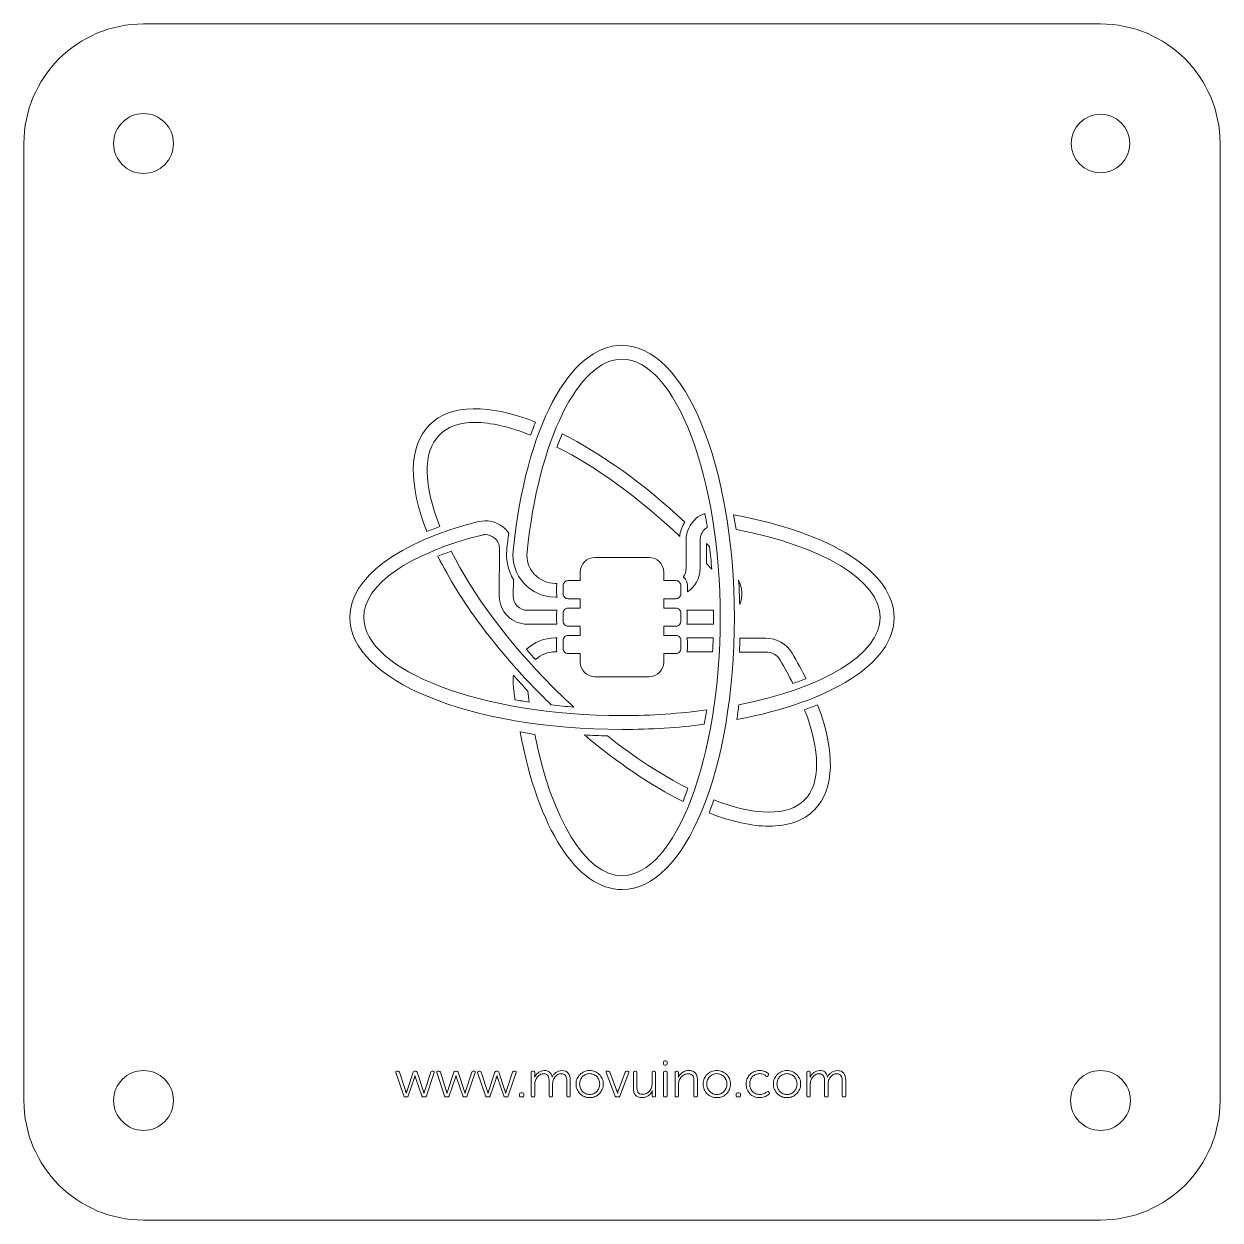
# Model space of a CAD drawing. Header units: inches. Extents: x -30 to 40, y -40 to 30.
import ezdxf

# ---------------------------------------------------------------- set-up
doc = ezdxf.new("R2010")
doc.units = ezdxf.units.IN
doc.header["$MEASUREMENT"] = 0
doc.layers.add('Bottom', color=7, linetype='Continuous')

# ---------------------------------------------------------------- blocks, each defined once
blk = doc.blocks.new('block 2')
at = {"layer": 'Bottom', "lineweight": 0}
blk.add_open_spline([(-23, 30), (-26.866, 30), (-30, 26.866), (-30, 23), (-30, 23), (-30, -33), (-30, -33), (-30, -36.866), (-26.866, -40), (-23, -40), (-23, -40), (32.999, -40), (32.999, -40), (36.866, -40), (40, -36.866), (40, -33), (40, -33), (40, 23), (40, 23), (40, 26.866), (36.866, 30), (32.999, 30), (32.999, 30), (-23, 30), (-23, 30)], degree=3, knots=[0, 0, 0, 0, 1, 1, 1, 2, 2, 2, 3, 3, 3, 4, 4, 4, 5, 5, 5, 6, 6, 6, 7, 7, 7, 8, 8, 8, 8], dxfattribs=at)
blk = doc.blocks.new('block 3')
at = {"layer": 'Bottom', "lineweight": 0}
blk.add_open_spline([(-21.25, -33), (-21.25, -32.034), (-22.033, -31.25), (-23, -31.25), (-23.967, -31.25), (-24.75, -32.034), (-24.75, -33), (-24.75, -33.966), (-23.967, -34.75), (-23, -34.75), (-22.033, -34.75), (-21.25, -33.966), (-21.25, -33)], degree=3, knots=[0, 0, 0, 0, 1, 1, 1, 2, 2, 2, 3, 3, 3, 4, 4, 4, 4], dxfattribs=at)
blk = doc.blocks.new('block 4')
at = {"layer": 'Bottom', "lineweight": 0}
blk.add_open_spline([(31.25, -33), (31.25, -32.034), (32.033, -31.25), (33, -31.25), (33.967, -31.25), (34.75, -32.034), (34.75, -33), (34.75, -33.966), (33.967, -34.75), (33, -34.75), (32.033, -34.75), (31.25, -33.966), (31.25, -33)], degree=3, knots=[0, 0, 0, 0, 1, 1, 1, 2, 2, 2, 3, 3, 3, 4, 4, 4, 4], dxfattribs=at)
blk = doc.blocks.new('block 5')
at = {"layer": 'Bottom', "lineweight": 0}
blk.add_open_spline([(-21.25, 23), (-21.25, 22.034), (-22.033, 21.25), (-23, 21.25), (-23.967, 21.25), (-24.75, 22.034), (-24.75, 23), (-24.75, 23.966), (-23.967, 24.75), (-23, 24.75), (-22.033, 24.75), (-21.25, 23.966), (-21.25, 23)], degree=3, knots=[0, 0, 0, 0, 1, 1, 1, 2, 2, 2, 3, 3, 3, 4, 4, 4, 4], dxfattribs=at)
blk = doc.blocks.new('block 6')
at = {"layer": 'Bottom', "lineweight": 0}
blk.add_open_spline([(31.286, 23), (31.286, 22.054), (32.053, 21.286), (33, 21.286), (33.947, 21.286), (34.714, 22.054), (34.714, 23), (34.714, 23.947), (33.947, 24.715), (33, 24.715), (32.053, 24.715), (31.286, 23.947), (31.286, 23)], degree=3, knots=[0, 0, 0, 0, 1, 1, 1, 2, 2, 2, 3, 3, 3, 4, 4, 4, 4], dxfattribs=at)
blk = doc.blocks.new('block 7')
at = {"layer": 'Bottom', "lineweight": 0}
for points, knots in [([(7.498, -30.939), (7.449, -30.939), (7.425, -30.915), (7.425, -30.867), (7.425, -30.867), (7.425, -30.759), (7.425, -30.759), (7.425, -30.709), (7.449, -30.684), (7.498, -30.684), (7.498, -30.684), (7.573, -30.684), (7.573, -30.684), (7.621, -30.684), (7.645, -30.709), (7.645, -30.759), (7.645, -30.759), (7.645, -30.867), (7.645, -30.867), (7.645, -30.915), (7.621, -30.939), (7.573, -30.939), (7.573, -30.939), (7.498, -30.939), (7.498, -30.939)], [0, 0, 0, 0, 1, 1, 1, 2, 2, 2, 3, 3, 3, 4, 4, 4, 5, 5, 5, 6, 6, 6, 7, 7, 7, 8, 8, 8, 8]), ([(-8.234, -31.369), (-8.25, -31.313), (-8.229, -31.285), (-8.171, -31.285), (-8.171, -31.285), (-8.108, -31.285), (-8.108, -31.285), (-8.063, -31.285), (-8.036, -31.306), (-8.023, -31.348), (-8.023, -31.348), (-7.678, -32.412), (-7.678, -32.412), (-7.672, -32.43), (-7.666, -32.449), (-7.661, -32.468), (-7.656, -32.487), (-7.652, -32.504), (-7.648, -32.52), (-7.642, -32.541), (-7.637, -32.559), (-7.632, -32.574), (-7.632, -32.574), (-7.627, -32.574), (-7.627, -32.574), (-7.622, -32.559), (-7.618, -32.541), (-7.611, -32.52), (-7.608, -32.504), (-7.602, -32.487), (-7.597, -32.468), (-7.59, -32.449), (-7.585, -32.43), (-7.578, -32.412), (-7.578, -32.412), (-7.227, -31.351), (-7.227, -31.351), (-7.215, -31.311), (-7.187, -31.291), (-7.143, -31.291), (-7.143, -31.291), (-7.071, -31.291), (-7.071, -31.291), (-7.026, -31.291), (-6.999, -31.311), (-6.986, -31.351), (-6.986, -31.351), (-6.635, -32.412), (-6.635, -32.412), (-6.629, -32.43), (-6.623, -32.449), (-6.617, -32.468), (-6.611, -32.487), (-6.606, -32.504), (-6.602, -32.52), (-6.595, -32.541), (-6.591, -32.559), (-6.587, -32.574), (-6.587, -32.574), (-6.581, -32.574), (-6.581, -32.574), (-6.579, -32.556), (-6.574, -32.539), (-6.569, -32.52), (-6.564, -32.504), (-6.56, -32.487), (-6.555, -32.469), (-6.55, -32.451), (-6.543, -32.432), (-6.536, -32.412), (-6.536, -32.412), (-6.19, -31.348), (-6.19, -31.348), (-6.178, -31.306), (-6.15, -31.285), (-6.106, -31.285), (-6.106, -31.285), (-6.043, -31.285), (-6.043, -31.285), (-5.986, -31.285), (-5.966, -31.313), (-5.983, -31.369), (-5.983, -31.369), (-6.445, -32.734), (-6.445, -32.734), (-6.457, -32.776), (-6.486, -32.797), (-6.53, -32.797), (-6.53, -32.797), (-6.623, -32.797), (-6.623, -32.797), (-6.667, -32.797), (-6.695, -32.776), (-6.707, -32.734), (-6.707, -32.734), (-7.058, -31.721), (-7.058, -31.721), (-7.065, -31.703), (-7.071, -31.685), (-7.076, -31.665), (-7.083, -31.646), (-7.087, -31.629), (-7.092, -31.613), (-7.097, -31.595), (-7.102, -31.577), (-7.104, -31.559), (-7.104, -31.559), (-7.109, -31.559), (-7.109, -31.559), (-7.114, -31.577), (-7.119, -31.595), (-7.125, -31.613), (-7.129, -31.629), (-7.134, -31.646), (-7.14, -31.665), (-7.146, -31.685), (-7.152, -31.703), (-7.158, -31.721), (-7.158, -31.721), (-7.506, -32.734), (-7.506, -32.734), (-7.518, -32.776), (-7.546, -32.797), (-7.59, -32.797), (-7.59, -32.797), (-7.684, -32.797), (-7.684, -32.797), (-7.728, -32.797), (-7.757, -32.776), (-7.771, -32.734), (-7.771, -32.734), (-8.234, -31.369), (-8.234, -31.369)], [0, 0, 0, 0, 1, 1, 1, 2, 2, 2, 3, 3, 3, 4, 4, 4, 5, 5, 5, 6, 6, 6, 7, 7, 7, 8, 8, 8, 9, 9, 9, 10, 10, 10, 11, 11, 11, 12, 12, 12, 13, 13, 13, 14, 14, 14, 15, 15, 15, 16, 16, 16, 17, 17, 17, 18, 18, 18, 19, 19, 19, 20, 20, 20, 21, 21, 21, 22, 22, 22, 23, 23, 23, 24, 24, 24, 25, 25, 25, 26, 26, 26, 27, 27, 27, 28, 28, 28, 29, 29, 29, 30, 30, 30, 31, 31, 31, 32, 32, 32, 33, 33, 33, 34, 34, 34, 35, 35, 35, 36, 36, 36, 37, 37, 37, 38, 38, 38, 39, 39, 39, 40, 40, 40, 41, 41, 41, 42, 42, 42, 43, 43, 43, 44, 44, 44, 44]), ([(-5.841, -31.369), (-5.857, -31.313), (-5.836, -31.285), (-5.778, -31.285), (-5.778, -31.285), (-5.715, -31.285), (-5.715, -31.285), (-5.671, -31.285), (-5.643, -31.306), (-5.631, -31.348), (-5.631, -31.348), (-5.285, -32.412), (-5.285, -32.412), (-5.279, -32.43), (-5.274, -32.449), (-5.268, -32.468), (-5.264, -32.487), (-5.259, -32.504), (-5.255, -32.52), (-5.249, -32.541), (-5.244, -32.559), (-5.24, -32.574), (-5.24, -32.574), (-5.234, -32.574), (-5.234, -32.574), (-5.23, -32.559), (-5.225, -32.541), (-5.219, -32.52), (-5.215, -32.504), (-5.21, -32.487), (-5.204, -32.468), (-5.198, -32.449), (-5.192, -32.43), (-5.186, -32.412), (-5.186, -32.412), (-4.834, -31.351), (-4.834, -31.351), (-4.822, -31.311), (-4.794, -31.291), (-4.75, -31.291), (-4.75, -31.291), (-4.678, -31.291), (-4.678, -31.291), (-4.634, -31.291), (-4.606, -31.311), (-4.594, -31.351), (-4.594, -31.351), (-4.242, -32.412), (-4.242, -32.412), (-4.236, -32.43), (-4.23, -32.449), (-4.224, -32.468), (-4.218, -32.487), (-4.213, -32.504), (-4.209, -32.52), (-4.203, -32.541), (-4.198, -32.559), (-4.194, -32.574), (-4.194, -32.574), (-4.188, -32.574), (-4.188, -32.574), (-4.186, -32.556), (-4.182, -32.539), (-4.176, -32.52), (-4.172, -32.504), (-4.167, -32.487), (-4.163, -32.469), (-4.157, -32.451), (-4.151, -32.432), (-4.143, -32.412), (-4.143, -32.412), (-3.797, -31.348), (-3.797, -31.348), (-3.785, -31.306), (-3.757, -31.285), (-3.713, -31.285), (-3.713, -31.285), (-3.65, -31.285), (-3.65, -31.285), (-3.594, -31.285), (-3.574, -31.313), (-3.59, -31.369), (-3.59, -31.369), (-4.053, -32.734), (-4.053, -32.734), (-4.065, -32.776), (-4.093, -32.797), (-4.137, -32.797), (-4.137, -32.797), (-4.23, -32.797), (-4.23, -32.797), (-4.274, -32.797), (-4.302, -32.776), (-4.314, -32.734), (-4.314, -32.734), (-4.666, -31.721), (-4.666, -31.721), (-4.672, -31.703), (-4.678, -31.685), (-4.684, -31.665), (-4.69, -31.646), (-4.695, -31.629), (-4.699, -31.613), (-4.705, -31.595), (-4.709, -31.577), (-4.711, -31.559), (-4.711, -31.559), (-4.717, -31.559), (-4.717, -31.559), (-4.721, -31.577), (-4.726, -31.595), (-4.732, -31.613), (-4.736, -31.629), (-4.741, -31.646), (-4.747, -31.665), (-4.753, -31.685), (-4.759, -31.703), (-4.765, -31.721), (-4.765, -31.721), (-5.114, -32.734), (-5.114, -32.734), (-5.126, -32.776), (-5.154, -32.797), (-5.198, -32.797), (-5.198, -32.797), (-5.291, -32.797), (-5.291, -32.797), (-5.335, -32.797), (-5.364, -32.776), (-5.378, -32.734), (-5.378, -32.734), (-5.841, -31.369), (-5.841, -31.369)], [0, 0, 0, 0, 1, 1, 1, 2, 2, 2, 3, 3, 3, 4, 4, 4, 5, 5, 5, 6, 6, 6, 7, 7, 7, 8, 8, 8, 9, 9, 9, 10, 10, 10, 11, 11, 11, 12, 12, 12, 13, 13, 13, 14, 14, 14, 15, 15, 15, 16, 16, 16, 17, 17, 17, 18, 18, 18, 19, 19, 19, 20, 20, 20, 21, 21, 21, 22, 22, 22, 23, 23, 23, 24, 24, 24, 25, 25, 25, 26, 26, 26, 27, 27, 27, 28, 28, 28, 29, 29, 29, 30, 30, 30, 31, 31, 31, 32, 32, 32, 33, 33, 33, 34, 34, 34, 35, 35, 35, 36, 36, 36, 37, 37, 37, 38, 38, 38, 39, 39, 39, 40, 40, 40, 41, 41, 41, 42, 42, 42, 43, 43, 43, 44, 44, 44, 44]), ([(-3.449, -31.369), (-3.465, -31.313), (-3.444, -31.285), (-3.386, -31.285), (-3.386, -31.285), (-3.323, -31.285), (-3.323, -31.285), (-3.279, -31.285), (-3.251, -31.306), (-3.239, -31.348), (-3.239, -31.348), (-2.893, -32.412), (-2.893, -32.412), (-2.887, -32.43), (-2.881, -32.449), (-2.876, -32.468), (-2.871, -32.487), (-2.867, -32.504), (-2.863, -32.52), (-2.857, -32.541), (-2.852, -32.559), (-2.848, -32.574), (-2.848, -32.574), (-2.842, -32.574), (-2.842, -32.574), (-2.838, -32.559), (-2.833, -32.541), (-2.827, -32.52), (-2.823, -32.504), (-2.818, -32.487), (-2.812, -32.468), (-2.806, -32.449), (-2.8, -32.43), (-2.793, -32.412), (-2.793, -32.412), (-2.442, -31.351), (-2.442, -31.351), (-2.43, -31.311), (-2.402, -31.291), (-2.358, -31.291), (-2.358, -31.291), (-2.286, -31.291), (-2.286, -31.291), (-2.242, -31.291), (-2.214, -31.311), (-2.202, -31.351), (-2.202, -31.351), (-1.85, -32.412), (-1.85, -32.412), (-1.844, -32.43), (-1.838, -32.449), (-1.832, -32.468), (-1.826, -32.487), (-1.821, -32.504), (-1.817, -32.52), (-1.811, -32.541), (-1.806, -32.559), (-1.802, -32.574), (-1.802, -32.574), (-1.796, -32.574), (-1.796, -32.574), (-1.794, -32.556), (-1.79, -32.539), (-1.784, -32.52), (-1.78, -32.504), (-1.775, -32.487), (-1.77, -32.469), (-1.765, -32.451), (-1.759, -32.432), (-1.751, -32.412), (-1.751, -32.412), (-1.405, -31.348), (-1.405, -31.348), (-1.393, -31.306), (-1.365, -31.285), (-1.321, -31.285), (-1.321, -31.285), (-1.258, -31.285), (-1.258, -31.285), (-1.201, -31.285), (-1.181, -31.313), (-1.198, -31.369), (-1.198, -31.369), (-1.66, -32.734), (-1.66, -32.734), (-1.672, -32.776), (-1.701, -32.797), (-1.745, -32.797), (-1.745, -32.797), (-1.838, -32.797), (-1.838, -32.797), (-1.882, -32.797), (-1.91, -32.776), (-1.922, -32.734), (-1.922, -32.734), (-2.274, -31.721), (-2.274, -31.721), (-2.28, -31.703), (-2.286, -31.685), (-2.292, -31.665), (-2.298, -31.646), (-2.303, -31.629), (-2.307, -31.613), (-2.313, -31.595), (-2.317, -31.577), (-2.319, -31.559), (-2.319, -31.559), (-2.325, -31.559), (-2.325, -31.559), (-2.329, -31.577), (-2.334, -31.595), (-2.34, -31.613), (-2.344, -31.629), (-2.349, -31.646), (-2.355, -31.665), (-2.361, -31.685), (-2.367, -31.703), (-2.373, -31.721), (-2.373, -31.721), (-2.721, -32.734), (-2.721, -32.734), (-2.734, -32.776), (-2.761, -32.797), (-2.806, -32.797), (-2.806, -32.797), (-2.899, -32.797), (-2.899, -32.797), (-2.943, -32.797), (-2.972, -32.776), (-2.986, -32.734), (-2.986, -32.734), (-3.449, -31.369), (-3.449, -31.369)], [0, 0, 0, 0, 1, 1, 1, 2, 2, 2, 3, 3, 3, 4, 4, 4, 5, 5, 5, 6, 6, 6, 7, 7, 7, 8, 8, 8, 9, 9, 9, 10, 10, 10, 11, 11, 11, 12, 12, 12, 13, 13, 13, 14, 14, 14, 15, 15, 15, 16, 16, 16, 17, 17, 17, 18, 18, 18, 19, 19, 19, 20, 20, 20, 21, 21, 21, 22, 22, 22, 23, 23, 23, 24, 24, 24, 25, 25, 25, 26, 26, 26, 27, 27, 27, 28, 28, 28, 29, 29, 29, 30, 30, 30, 31, 31, 31, 32, 32, 32, 33, 33, 33, 34, 34, 34, 35, 35, 35, 36, 36, 36, 37, 37, 37, 38, 38, 38, 39, 39, 39, 40, 40, 40, 41, 41, 41, 42, 42, 42, 43, 43, 43, 44, 44, 44, 44]), ([(-0.308, -31.36), (-0.308, -31.31), (-0.283, -31.285), (-0.233, -31.285), (-0.233, -31.285), (-0.179, -31.285), (-0.179, -31.285), (-0.13, -31.285), (-0.107, -31.31), (-0.107, -31.36), (-0.107, -31.36), (-0.107, -31.535), (-0.107, -31.535), (-0.107, -31.551), (-0.107, -31.565), (-0.108, -31.578), (-0.109, -31.591), (-0.11, -31.603), (-0.112, -31.613), (-0.115, -31.625), (-0.117, -31.635), (-0.119, -31.643), (-0.119, -31.643), (-0.112, -31.643), (-0.112, -31.643), (-0.095, -31.593), (-0.066, -31.544), (-0.028, -31.495), (0.01, -31.448), (0.054, -31.405), (0.104, -31.369), (0.154, -31.333), (0.208, -31.304), (0.266, -31.282), (0.324, -31.26), (0.383, -31.249), (0.444, -31.249), (0.584, -31.249), (0.691, -31.28), (0.765, -31.344), (0.839, -31.407), (0.887, -31.502), (0.909, -31.628), (0.909, -31.628), (0.916, -31.628), (0.916, -31.628), (0.936, -31.58), (0.964, -31.533), (1.001, -31.488), (1.038, -31.443), (1.081, -31.402), (1.13, -31.366), (1.179, -31.33), (1.232, -31.302), (1.29, -31.28), (1.347, -31.259), (1.407, -31.249), (1.472, -31.249), (1.654, -31.249), (1.783, -31.3), (1.859, -31.402), (1.935, -31.504), (1.974, -31.649), (1.974, -31.835), (1.974, -31.835), (1.974, -32.722), (1.974, -32.722), (1.974, -32.772), (1.948, -32.797), (1.898, -32.797), (1.898, -32.797), (1.844, -32.797), (1.844, -32.797), (1.794, -32.797), (1.769, -32.772), (1.769, -32.722), (1.769, -32.722), (1.769, -31.886), (1.769, -31.886), (1.769, -31.824), (1.765, -31.766), (1.757, -31.712), (1.749, -31.658), (1.733, -31.61), (1.709, -31.569), (1.685, -31.528), (1.652, -31.495), (1.61, -31.472), (1.568, -31.448), (1.513, -31.435), (1.444, -31.435), (1.368, -31.435), (1.299, -31.453), (1.237, -31.49), (1.175, -31.526), (1.121, -31.574), (1.076, -31.634), (1.031, -31.694), (0.996, -31.761), (0.972, -31.837), (0.949, -31.912), (0.937, -31.988), (0.937, -32.067), (0.937, -32.067), (0.937, -32.722), (0.937, -32.722), (0.937, -32.772), (0.912, -32.797), (0.864, -32.797), (0.864, -32.797), (0.807, -32.797), (0.807, -32.797), (0.757, -32.797), (0.732, -32.772), (0.732, -32.722), (0.732, -32.722), (0.732, -31.886), (0.732, -31.886), (0.732, -31.83), (0.729, -31.775), (0.723, -31.721), (0.717, -31.667), (0.703, -31.619), (0.681, -31.577), (0.659, -31.535), (0.627, -31.501), (0.585, -31.474), (0.543, -31.449), (0.486, -31.435), (0.414, -31.435), (0.337, -31.435), (0.267, -31.454), (0.203, -31.491), (0.139, -31.528), (0.084, -31.577), (0.039, -31.637), (-0.006, -31.697), (-0.041, -31.764), (-0.066, -31.84), (-0.091, -31.915), (-0.104, -31.99), (-0.104, -32.067), (-0.104, -32.067), (-0.104, -32.722), (-0.104, -32.722), (-0.104, -32.772), (-0.128, -32.797), (-0.176, -32.797), (-0.176, -32.797), (-0.233, -32.797), (-0.233, -32.797), (-0.283, -32.797), (-0.308, -32.772), (-0.308, -32.722), (-0.308, -32.722), (-0.308, -31.36), (-0.308, -31.36)], [0, 0, 0, 0, 1, 1, 1, 2, 2, 2, 3, 3, 3, 4, 4, 4, 5, 5, 5, 6, 6, 6, 7, 7, 7, 8, 8, 8, 9, 9, 9, 10, 10, 10, 11, 11, 11, 12, 12, 12, 13, 13, 13, 14, 14, 14, 15, 15, 15, 16, 16, 16, 17, 17, 17, 18, 18, 18, 19, 19, 19, 20, 20, 20, 21, 21, 21, 22, 22, 22, 23, 23, 23, 24, 24, 24, 25, 25, 25, 26, 26, 26, 27, 27, 27, 28, 28, 28, 29, 29, 29, 30, 30, 30, 31, 31, 31, 32, 32, 32, 33, 33, 33, 34, 34, 34, 35, 35, 35, 36, 36, 36, 37, 37, 37, 38, 38, 38, 39, 39, 39, 40, 40, 40, 41, 41, 41, 42, 42, 42, 43, 43, 43, 44, 44, 44, 45, 45, 45, 46, 46, 46, 47, 47, 47, 48, 48, 48, 49, 49, 49, 50, 50, 50, 51, 51, 51, 52, 52, 52, 52]), ([(2.31, -32.034), (2.31, -31.921), (2.331, -31.818), (2.373, -31.722), (2.415, -31.627), (2.472, -31.545), (2.544, -31.474), (2.616, -31.404), (2.701, -31.349), (2.797, -31.309), (2.893, -31.269), (2.996, -31.249), (3.106, -31.249), (3.217, -31.249), (3.32, -31.269), (3.417, -31.309), (3.515, -31.349), (3.599, -31.404), (3.672, -31.474), (3.744, -31.545), (3.801, -31.627), (3.843, -31.722), (3.885, -31.818), (3.906, -31.921), (3.906, -32.034), (3.906, -32.148), (3.885, -32.253), (3.843, -32.35), (3.801, -32.448), (3.744, -32.532), (3.672, -32.605), (3.599, -32.677), (3.515, -32.733), (3.419, -32.773), (3.323, -32.813), (3.22, -32.833), (3.109, -32.833), (2.999, -32.833), (2.895, -32.813), (2.798, -32.773), (2.701, -32.733), (2.616, -32.677), (2.544, -32.605), (2.472, -32.532), (2.415, -32.448), (2.373, -32.35), (2.331, -32.253), (2.31, -32.148), (2.31, -32.034)], [0, 0, 0, 0, 1, 1, 1, 2, 2, 2, 3, 3, 3, 4, 4, 4, 5, 5, 5, 6, 6, 6, 7, 7, 7, 8, 8, 8, 9, 9, 9, 10, 10, 10, 11, 11, 11, 12, 12, 12, 13, 13, 13, 14, 14, 14, 15, 15, 15, 16, 16, 16, 16]), ([(2.52, -32.034), (2.52, -32.122), (2.536, -32.203), (2.567, -32.278), (2.598, -32.354), (2.64, -32.419), (2.693, -32.474), (2.746, -32.529), (2.808, -32.572), (2.88, -32.603), (2.951, -32.634), (3.027, -32.65), (3.109, -32.65), (3.19, -32.65), (3.265, -32.634), (3.336, -32.603), (3.407, -32.572), (3.47, -32.529), (3.523, -32.474), (3.576, -32.419), (3.618, -32.354), (3.649, -32.278), (3.68, -32.203), (3.695, -32.122), (3.695, -32.034), (3.695, -31.947), (3.68, -31.868), (3.649, -31.794), (3.618, -31.721), (3.576, -31.658), (3.523, -31.604), (3.47, -31.549), (3.407, -31.507), (3.336, -31.477), (3.265, -31.448), (3.19, -31.432), (3.109, -31.432), (3.027, -31.432), (2.951, -31.448), (2.88, -31.477), (2.808, -31.507), (2.746, -31.549), (2.693, -31.604), (2.64, -31.658), (2.598, -31.721), (2.567, -31.794), (2.536, -31.868), (2.52, -31.947), (2.52, -32.034)], [0, 0, 0, 0, 1, 1, 1, 2, 2, 2, 3, 3, 3, 4, 4, 4, 5, 5, 5, 6, 6, 6, 7, 7, 7, 8, 8, 8, 9, 9, 9, 10, 10, 10, 11, 11, 11, 12, 12, 12, 13, 13, 13, 14, 14, 14, 15, 15, 15, 16, 16, 16, 16]), ([(4.08, -31.372), (4.07, -31.344), (4.07, -31.323), (4.08, -31.308), (4.091, -31.292), (4.109, -31.285), (4.137, -31.285), (4.137, -31.285), (4.204, -31.285), (4.204, -31.285), (4.246, -31.285), (4.273, -31.305), (4.285, -31.345), (4.285, -31.345), (4.684, -32.394), (4.684, -32.394), (4.691, -32.414), (4.697, -32.435), (4.704, -32.456), (4.711, -32.477), (4.717, -32.497), (4.721, -32.514), (4.726, -32.537), (4.732, -32.558), (4.735, -32.578), (4.735, -32.578), (4.742, -32.578), (4.742, -32.578), (4.745, -32.558), (4.751, -32.537), (4.756, -32.514), (4.761, -32.497), (4.766, -32.477), (4.773, -32.456), (4.78, -32.435), (4.788, -32.414), (4.796, -32.394), (4.796, -32.394), (5.193, -31.345), (5.193, -31.345), (5.204, -31.305), (5.232, -31.285), (5.274, -31.285), (5.274, -31.285), (5.336, -31.285), (5.336, -31.285), (5.397, -31.285), (5.417, -31.314), (5.397, -31.372), (5.397, -31.372), (4.871, -32.74), (4.871, -32.74), (4.859, -32.778), (4.832, -32.797), (4.79, -32.797), (4.79, -32.797), (4.691, -32.797), (4.691, -32.797), (4.648, -32.797), (4.62, -32.778), (4.606, -32.74), (4.606, -32.74), (4.08, -31.372), (4.08, -31.372)], [0, 0, 0, 0, 1, 1, 1, 2, 2, 2, 3, 3, 3, 4, 4, 4, 5, 5, 5, 6, 6, 6, 7, 7, 7, 8, 8, 8, 9, 9, 9, 10, 10, 10, 11, 11, 11, 12, 12, 12, 13, 13, 13, 14, 14, 14, 15, 15, 15, 16, 16, 16, 17, 17, 17, 18, 18, 18, 19, 19, 19, 20, 20, 20, 21, 21, 21, 21]), ([(5.67, -31.36), (5.67, -31.31), (5.694, -31.285), (5.742, -31.285), (5.742, -31.285), (5.799, -31.285), (5.799, -31.285), (5.849, -31.285), (5.875, -31.31), (5.875, -31.36), (5.875, -31.36), (5.875, -32.193), (5.875, -32.193), (5.875, -32.253), (5.878, -32.31), (5.885, -32.364), (5.892, -32.418), (5.907, -32.466), (5.929, -32.507), (5.951, -32.548), (5.984, -32.581), (6.028, -32.605), (6.072, -32.628), (6.13, -32.641), (6.202, -32.641), (6.288, -32.641), (6.366, -32.623), (6.435, -32.588), (6.504, -32.553), (6.563, -32.507), (6.611, -32.448), (6.659, -32.39), (6.696, -32.323), (6.722, -32.247), (6.748, -32.171), (6.761, -32.092), (6.761, -32.009), (6.761, -32.009), (6.761, -31.36), (6.761, -31.36), (6.761, -31.31), (6.786, -31.285), (6.836, -31.285), (6.836, -31.285), (6.893, -31.285), (6.893, -31.285), (6.942, -31.285), (6.966, -31.31), (6.966, -31.36), (6.966, -31.36), (6.966, -32.722), (6.966, -32.722), (6.966, -32.772), (6.942, -32.797), (6.893, -32.797), (6.893, -32.797), (6.839, -32.797), (6.839, -32.797), (6.791, -32.797), (6.767, -32.772), (6.767, -32.722), (6.767, -32.722), (6.767, -32.548), (6.767, -32.548), (6.767, -32.531), (6.767, -32.518), (6.767, -32.506), (6.767, -32.493), (6.768, -32.482), (6.77, -32.472), (6.772, -32.462), (6.774, -32.451), (6.776, -32.439), (6.776, -32.439), (6.77, -32.439), (6.77, -32.439), (6.756, -32.475), (6.733, -32.517), (6.7, -32.562), (6.667, -32.609), (6.625, -32.652), (6.576, -32.692), (6.527, -32.732), (6.469, -32.765), (6.402, -32.792), (6.335, -32.819), (6.259, -32.833), (6.175, -32.833), (5.995, -32.833), (5.866, -32.785), (5.787, -32.689), (5.709, -32.593), (5.67, -32.445), (5.67, -32.247), (5.67, -32.247), (5.67, -31.36), (5.67, -31.36)], [0, 0, 0, 0, 1, 1, 1, 2, 2, 2, 3, 3, 3, 4, 4, 4, 5, 5, 5, 6, 6, 6, 7, 7, 7, 8, 8, 8, 9, 9, 9, 10, 10, 10, 11, 11, 11, 12, 12, 12, 13, 13, 13, 14, 14, 14, 15, 15, 15, 16, 16, 16, 17, 17, 17, 18, 18, 18, 19, 19, 19, 20, 20, 20, 21, 21, 21, 22, 22, 22, 23, 23, 23, 24, 24, 24, 25, 25, 25, 26, 26, 26, 27, 27, 27, 28, 28, 28, 29, 29, 29, 30, 30, 30, 31, 31, 31, 32, 32, 32, 32]), ([(7.431, -31.36), (7.431, -31.31), (7.456, -31.285), (7.507, -31.285), (7.507, -31.285), (7.564, -31.285), (7.564, -31.285), (7.612, -31.285), (7.636, -31.31), (7.636, -31.36), (7.636, -31.36), (7.636, -32.722), (7.636, -32.722), (7.636, -32.772), (7.612, -32.797), (7.564, -32.797), (7.564, -32.797), (7.507, -32.797), (7.507, -32.797), (7.456, -32.797), (7.431, -32.772), (7.431, -32.722), (7.431, -32.722), (7.431, -31.36), (7.431, -31.36)], [0, 0, 0, 0, 1, 1, 1, 2, 2, 2, 3, 3, 3, 4, 4, 4, 5, 5, 5, 6, 6, 6, 7, 7, 7, 8, 8, 8, 8]), ([(8.102, -31.36), (8.102, -31.31), (8.127, -31.285), (8.177, -31.285), (8.177, -31.285), (8.231, -31.285), (8.231, -31.285), (8.279, -31.285), (8.303, -31.31), (8.303, -31.36), (8.303, -31.36), (8.303, -31.535), (8.303, -31.535), (8.303, -31.551), (8.303, -31.565), (8.302, -31.578), (8.301, -31.591), (8.299, -31.603), (8.297, -31.613), (8.295, -31.625), (8.293, -31.635), (8.291, -31.643), (8.291, -31.643), (8.297, -31.643), (8.297, -31.643), (8.311, -31.609), (8.334, -31.569), (8.366, -31.524), (8.398, -31.479), (8.44, -31.436), (8.491, -31.395), (8.542, -31.354), (8.602, -31.319), (8.671, -31.291), (8.741, -31.263), (8.819, -31.249), (8.907, -31.249), (9.001, -31.249), (9.081, -31.262), (9.145, -31.288), (9.209, -31.314), (9.261, -31.352), (9.301, -31.402), (9.341, -31.452), (9.37, -31.514), (9.388, -31.587), (9.406, -31.66), (9.415, -31.743), (9.415, -31.835), (9.415, -31.835), (9.415, -32.722), (9.415, -32.722), (9.415, -32.772), (9.39, -32.797), (9.34, -32.797), (9.34, -32.797), (9.283, -32.797), (9.283, -32.797), (9.235, -32.797), (9.211, -32.772), (9.211, -32.722), (9.211, -32.722), (9.211, -31.889), (9.211, -31.889), (9.211, -31.829), (9.207, -31.772), (9.2, -31.718), (9.193, -31.664), (9.178, -31.616), (9.155, -31.575), (9.132, -31.534), (9.098, -31.502), (9.054, -31.477), (9.01, -31.453), (8.952, -31.441), (8.88, -31.441), (8.8, -31.441), (8.725, -31.457), (8.655, -31.488), (8.584, -31.519), (8.524, -31.562), (8.473, -31.617), (8.422, -31.672), (8.381, -31.738), (8.351, -31.813), (8.321, -31.888), (8.306, -31.969), (8.306, -32.058), (8.306, -32.058), (8.306, -32.722), (8.306, -32.722), (8.306, -32.772), (8.282, -32.797), (8.234, -32.797), (8.234, -32.797), (8.177, -32.797), (8.177, -32.797), (8.127, -32.797), (8.102, -32.772), (8.102, -32.722), (8.102, -32.722), (8.102, -31.36), (8.102, -31.36)], [0, 0, 0, 0, 1, 1, 1, 2, 2, 2, 3, 3, 3, 4, 4, 4, 5, 5, 5, 6, 6, 6, 7, 7, 7, 8, 8, 8, 9, 9, 9, 10, 10, 10, 11, 11, 11, 12, 12, 12, 13, 13, 13, 14, 14, 14, 15, 15, 15, 16, 16, 16, 17, 17, 17, 18, 18, 18, 19, 19, 19, 20, 20, 20, 21, 21, 21, 22, 22, 22, 23, 23, 23, 24, 24, 24, 25, 25, 25, 26, 26, 26, 27, 27, 27, 28, 28, 28, 29, 29, 29, 30, 30, 30, 31, 31, 31, 32, 32, 32, 33, 33, 33, 34, 34, 34, 34]), ([(9.752, -32.034), (9.752, -31.921), (9.773, -31.818), (9.815, -31.722), (9.857, -31.627), (9.914, -31.545), (9.986, -31.474), (10.058, -31.404), (10.143, -31.349), (10.239, -31.309), (10.335, -31.269), (10.438, -31.249), (10.548, -31.249), (10.658, -31.249), (10.762, -31.269), (10.859, -31.309), (10.956, -31.349), (11.041, -31.404), (11.114, -31.474), (11.186, -31.545), (11.243, -31.627), (11.285, -31.722), (11.327, -31.818), (11.348, -31.921), (11.348, -32.034), (11.348, -32.148), (11.327, -32.253), (11.285, -32.35), (11.243, -32.448), (11.186, -32.532), (11.114, -32.605), (11.041, -32.677), (10.957, -32.733), (10.861, -32.773), (10.765, -32.813), (10.662, -32.833), (10.551, -32.833), (10.441, -32.833), (10.337, -32.813), (10.24, -32.773), (10.143, -32.733), (10.058, -32.677), (9.986, -32.605), (9.914, -32.532), (9.857, -32.448), (9.815, -32.35), (9.773, -32.253), (9.752, -32.148), (9.752, -32.034)], [0, 0, 0, 0, 1, 1, 1, 2, 2, 2, 3, 3, 3, 4, 4, 4, 5, 5, 5, 6, 6, 6, 7, 7, 7, 8, 8, 8, 9, 9, 9, 10, 10, 10, 11, 11, 11, 12, 12, 12, 13, 13, 13, 14, 14, 14, 15, 15, 15, 16, 16, 16, 16]), ([(9.962, -32.034), (9.962, -32.122), (9.978, -32.203), (10.009, -32.278), (10.04, -32.354), (10.082, -32.419), (10.135, -32.474), (10.188, -32.529), (10.25, -32.572), (10.322, -32.603), (10.392, -32.634), (10.469, -32.65), (10.551, -32.65), (10.632, -32.65), (10.707, -32.634), (10.778, -32.603), (10.849, -32.572), (10.912, -32.529), (10.965, -32.474), (11.018, -32.419), (11.06, -32.354), (11.091, -32.278), (11.122, -32.203), (11.137, -32.122), (11.137, -32.034), (11.137, -31.947), (11.122, -31.868), (11.091, -31.794), (11.06, -31.721), (11.018, -31.658), (10.965, -31.604), (10.912, -31.549), (10.849, -31.507), (10.778, -31.477), (10.707, -31.448), (10.632, -31.432), (10.551, -31.432), (10.469, -31.432), (10.392, -31.448), (10.322, -31.477), (10.25, -31.507), (10.188, -31.549), (10.135, -31.604), (10.082, -31.658), (10.04, -31.721), (10.009, -31.794), (9.978, -31.868), (9.962, -31.947), (9.962, -32.034)], [0, 0, 0, 0, 1, 1, 1, 2, 2, 2, 3, 3, 3, 4, 4, 4, 5, 5, 5, 6, 6, 6, 7, 7, 7, 8, 8, 8, 9, 9, 9, 10, 10, 10, 11, 11, 11, 12, 12, 12, 13, 13, 13, 14, 14, 14, 15, 15, 15, 16, 16, 16, 16]), ([(12.261, -32.042), (12.261, -31.926), (12.282, -31.82), (12.323, -31.722), (12.364, -31.625), (12.42, -31.542), (12.492, -31.472), (12.563, -31.401), (12.646, -31.347), (12.742, -31.308), (12.838, -31.269), (12.943, -31.249), (13.055, -31.249), (13.119, -31.249), (13.178, -31.255), (13.231, -31.267), (13.284, -31.279), (13.331, -31.294), (13.374, -31.312), (13.416, -31.33), (13.452, -31.349), (13.483, -31.369), (13.514, -31.389), (13.539, -31.407), (13.557, -31.42), (13.593, -31.449), (13.596, -31.483), (13.566, -31.523), (13.566, -31.523), (13.545, -31.556), (13.545, -31.556), (13.521, -31.594), (13.487, -31.599), (13.443, -31.571), (13.409, -31.545), (13.359, -31.515), (13.295, -31.482), (13.231, -31.449), (13.153, -31.432), (13.061, -31.432), (12.979, -31.432), (12.902, -31.448), (12.83, -31.477), (12.758, -31.507), (12.695, -31.549), (12.642, -31.602), (12.589, -31.655), (12.547, -31.719), (12.517, -31.794), (12.487, -31.87), (12.472, -31.952), (12.472, -32.042), (12.472, -32.133), (12.487, -32.215), (12.517, -32.289), (12.547, -32.363), (12.589, -32.427), (12.642, -32.48), (12.695, -32.533), (12.758, -32.574), (12.83, -32.605), (12.902, -32.635), (12.98, -32.65), (13.064, -32.65), (13.116, -32.65), (13.164, -32.644), (13.208, -32.633), (13.252, -32.622), (13.293, -32.609), (13.328, -32.593), (13.365, -32.576), (13.396, -32.56), (13.423, -32.541), (13.45, -32.523), (13.473, -32.507), (13.491, -32.49), (13.529, -32.46), (13.562, -32.466), (13.59, -32.508), (13.59, -32.508), (13.611, -32.539), (13.611, -32.539), (13.633, -32.574), (13.627, -32.609), (13.593, -32.641), (13.573, -32.657), (13.547, -32.676), (13.515, -32.698), (13.483, -32.72), (13.444, -32.741), (13.399, -32.761), (13.354, -32.781), (13.303, -32.798), (13.246, -32.812), (13.189, -32.826), (13.125, -32.833), (13.055, -32.833), (12.943, -32.833), (12.838, -32.814), (12.741, -32.776), (12.644, -32.738), (12.559, -32.684), (12.488, -32.614), (12.417, -32.543), (12.362, -32.46), (12.322, -32.364), (12.281, -32.268), (12.261, -32.161), (12.261, -32.042)], [0, 0, 0, 0, 1, 1, 1, 2, 2, 2, 3, 3, 3, 4, 4, 4, 5, 5, 5, 6, 6, 6, 7, 7, 7, 8, 8, 8, 9, 9, 9, 10, 10, 10, 11, 11, 11, 12, 12, 12, 13, 13, 13, 14, 14, 14, 15, 15, 15, 16, 16, 16, 17, 17, 17, 18, 18, 18, 19, 19, 19, 20, 20, 20, 21, 21, 21, 22, 22, 22, 23, 23, 23, 24, 24, 24, 25, 25, 25, 26, 26, 26, 27, 27, 27, 28, 28, 28, 29, 29, 29, 30, 30, 30, 31, 31, 31, 32, 32, 32, 33, 33, 33, 34, 34, 34, 35, 35, 35, 36, 36, 36, 36]), ([(13.857, -32.034), (13.857, -31.921), (13.878, -31.818), (13.921, -31.722), (13.963, -31.627), (14.02, -31.545), (14.092, -31.474), (14.164, -31.404), (14.248, -31.349), (14.344, -31.309), (14.44, -31.269), (14.543, -31.249), (14.654, -31.249), (14.764, -31.249), (14.868, -31.269), (14.965, -31.309), (15.062, -31.349), (15.147, -31.404), (15.219, -31.474), (15.291, -31.545), (15.348, -31.627), (15.39, -31.722), (15.432, -31.818), (15.453, -31.921), (15.453, -32.034), (15.453, -32.148), (15.432, -32.253), (15.39, -32.35), (15.348, -32.448), (15.291, -32.532), (15.219, -32.605), (15.147, -32.677), (15.063, -32.733), (14.967, -32.773), (14.87, -32.813), (14.767, -32.833), (14.657, -32.833), (14.547, -32.833), (14.443, -32.813), (14.346, -32.773), (14.249, -32.733), (14.164, -32.677), (14.092, -32.605), (14.02, -32.532), (13.963, -32.448), (13.921, -32.35), (13.878, -32.253), (13.857, -32.148), (13.857, -32.034)], [0, 0, 0, 0, 1, 1, 1, 2, 2, 2, 3, 3, 3, 4, 4, 4, 5, 5, 5, 6, 6, 6, 7, 7, 7, 8, 8, 8, 9, 9, 9, 10, 10, 10, 11, 11, 11, 12, 12, 12, 13, 13, 13, 14, 14, 14, 15, 15, 15, 16, 16, 16, 16]), ([(14.068, -32.034), (14.068, -32.122), (14.083, -32.203), (14.114, -32.278), (14.145, -32.354), (14.188, -32.419), (14.241, -32.474), (14.294, -32.529), (14.356, -32.572), (14.427, -32.603), (14.498, -32.634), (14.575, -32.65), (14.657, -32.65), (14.737, -32.65), (14.813, -32.634), (14.884, -32.603), (14.955, -32.572), (15.017, -32.529), (15.07, -32.474), (15.123, -32.419), (15.165, -32.354), (15.196, -32.278), (15.227, -32.203), (15.243, -32.122), (15.243, -32.034), (15.243, -31.947), (15.227, -31.868), (15.196, -31.794), (15.165, -31.721), (15.123, -31.658), (15.07, -31.604), (15.017, -31.549), (14.955, -31.507), (14.884, -31.477), (14.813, -31.448), (14.737, -31.432), (14.657, -31.432), (14.575, -31.432), (14.498, -31.448), (14.427, -31.477), (14.356, -31.507), (14.294, -31.549), (14.241, -31.604), (14.188, -31.658), (14.145, -31.721), (14.114, -31.794), (14.083, -31.868), (14.068, -31.947), (14.068, -32.034)], [0, 0, 0, 0, 1, 1, 1, 2, 2, 2, 3, 3, 3, 4, 4, 4, 5, 5, 5, 6, 6, 6, 7, 7, 7, 8, 8, 8, 9, 9, 9, 10, 10, 10, 11, 11, 11, 12, 12, 12, 13, 13, 13, 14, 14, 14, 15, 15, 15, 16, 16, 16, 16]), ([(15.811, -31.36), (15.811, -31.31), (15.836, -31.285), (15.886, -31.285), (15.886, -31.285), (15.94, -31.285), (15.94, -31.285), (15.989, -31.285), (16.012, -31.31), (16.012, -31.36), (16.012, -31.36), (16.012, -31.535), (16.012, -31.535), (16.012, -31.551), (16.012, -31.565), (16.011, -31.578), (16.01, -31.591), (16.009, -31.603), (16.007, -31.613), (16.005, -31.625), (16.002, -31.635), (16, -31.643), (16, -31.643), (16.007, -31.643), (16.007, -31.643), (16.025, -31.593), (16.053, -31.544), (16.091, -31.495), (16.129, -31.448), (16.173, -31.405), (16.223, -31.369), (16.273, -31.333), (16.327, -31.304), (16.385, -31.282), (16.443, -31.26), (16.502, -31.249), (16.563, -31.249), (16.703, -31.249), (16.81, -31.28), (16.884, -31.344), (16.958, -31.407), (17.006, -31.502), (17.028, -31.628), (17.028, -31.628), (17.035, -31.628), (17.035, -31.628), (17.055, -31.58), (17.083, -31.533), (17.12, -31.488), (17.157, -31.443), (17.2, -31.402), (17.249, -31.366), (17.299, -31.33), (17.352, -31.302), (17.409, -31.28), (17.466, -31.259), (17.526, -31.249), (17.591, -31.249), (17.773, -31.249), (17.902, -31.3), (17.978, -31.402), (18.054, -31.504), (18.093, -31.649), (18.093, -31.835), (18.093, -31.835), (18.093, -32.722), (18.093, -32.722), (18.093, -32.772), (18.067, -32.797), (18.018, -32.797), (18.018, -32.797), (17.963, -32.797), (17.963, -32.797), (17.913, -32.797), (17.888, -32.772), (17.888, -32.722), (17.888, -32.722), (17.888, -31.886), (17.888, -31.886), (17.888, -31.824), (17.884, -31.766), (17.876, -31.712), (17.868, -31.658), (17.852, -31.61), (17.828, -31.569), (17.804, -31.528), (17.771, -31.495), (17.729, -31.472), (17.687, -31.448), (17.632, -31.435), (17.563, -31.435), (17.487, -31.435), (17.418, -31.453), (17.356, -31.49), (17.294, -31.526), (17.24, -31.574), (17.195, -31.634), (17.15, -31.694), (17.116, -31.761), (17.091, -31.837), (17.068, -31.912), (17.056, -31.988), (17.056, -32.067), (17.056, -32.067), (17.056, -32.722), (17.056, -32.722), (17.056, -32.772), (17.032, -32.797), (16.983, -32.797), (16.983, -32.797), (16.926, -32.797), (16.926, -32.797), (16.876, -32.797), (16.851, -32.772), (16.851, -32.722), (16.851, -32.722), (16.851, -31.886), (16.851, -31.886), (16.851, -31.83), (16.848, -31.775), (16.842, -31.721), (16.836, -31.667), (16.822, -31.619), (16.8, -31.577), (16.778, -31.535), (16.746, -31.501), (16.704, -31.474), (16.662, -31.449), (16.605, -31.435), (16.533, -31.435), (16.457, -31.435), (16.386, -31.454), (16.322, -31.491), (16.258, -31.528), (16.203, -31.577), (16.158, -31.637), (16.113, -31.697), (16.078, -31.764), (16.053, -31.84), (16.028, -31.915), (16.016, -31.99), (16.016, -32.067), (16.016, -32.067), (16.016, -32.722), (16.016, -32.722), (16.016, -32.772), (15.991, -32.797), (15.944, -32.797), (15.944, -32.797), (15.886, -32.797), (15.886, -32.797), (15.836, -32.797), (15.811, -32.772), (15.811, -32.722), (15.811, -32.722), (15.811, -31.36), (15.811, -31.36)], [0, 0, 0, 0, 1, 1, 1, 2, 2, 2, 3, 3, 3, 4, 4, 4, 5, 5, 5, 6, 6, 6, 7, 7, 7, 8, 8, 8, 9, 9, 9, 10, 10, 10, 11, 11, 11, 12, 12, 12, 13, 13, 13, 14, 14, 14, 15, 15, 15, 16, 16, 16, 17, 17, 17, 18, 18, 18, 19, 19, 19, 20, 20, 20, 21, 21, 21, 22, 22, 22, 23, 23, 23, 24, 24, 24, 25, 25, 25, 26, 26, 26, 27, 27, 27, 28, 28, 28, 29, 29, 29, 30, 30, 30, 31, 31, 31, 32, 32, 32, 33, 33, 33, 34, 34, 34, 35, 35, 35, 36, 36, 36, 37, 37, 37, 38, 38, 38, 39, 39, 39, 40, 40, 40, 41, 41, 41, 42, 42, 42, 43, 43, 43, 44, 44, 44, 45, 45, 45, 46, 46, 46, 47, 47, 47, 48, 48, 48, 49, 49, 49, 50, 50, 50, 51, 51, 51, 52, 52, 52, 52]), ([(-0.99, -32.62), (-0.99, -32.572), (-0.966, -32.548), (-0.918, -32.548), (-0.918, -32.548), (-0.819, -32.548), (-0.819, -32.548), (-0.77, -32.548), (-0.746, -32.572), (-0.746, -32.62), (-0.746, -32.62), (-0.746, -32.722), (-0.746, -32.722), (-0.746, -32.772), (-0.77, -32.797), (-0.819, -32.797), (-0.819, -32.797), (-0.918, -32.797), (-0.918, -32.797), (-0.966, -32.797), (-0.99, -32.772), (-0.99, -32.722), (-0.99, -32.722), (-0.99, -32.62), (-0.99, -32.62)], [0, 0, 0, 0, 1, 1, 1, 2, 2, 2, 3, 3, 3, 4, 4, 4, 5, 5, 5, 6, 6, 6, 7, 7, 7, 8, 8, 8, 8]), ([(11.681, -32.62), (11.681, -32.572), (11.705, -32.548), (11.753, -32.548), (11.753, -32.548), (11.853, -32.548), (11.853, -32.548), (11.901, -32.548), (11.925, -32.572), (11.925, -32.62), (11.925, -32.62), (11.925, -32.722), (11.925, -32.722), (11.925, -32.772), (11.901, -32.797), (11.853, -32.797), (11.853, -32.797), (11.753, -32.797), (11.753, -32.797), (11.705, -32.797), (11.681, -32.772), (11.681, -32.722), (11.681, -32.722), (11.681, -32.62), (11.681, -32.62)], [0, 0, 0, 0, 1, 1, 1, 2, 2, 2, 3, 3, 3, 4, 4, 4, 5, 5, 5, 6, 6, 6, 7, 7, 7, 8, 8, 8, 8])]:
    blk.add_open_spline(points, degree=3, knots=knots, dxfattribs=at)
blk = doc.blocks.new('block 8')
at = {"layer": 'Bottom', "lineweight": 0}
blk.add_open_spline([(16.443, -9.851), (16.193, -9.945), (15.943, -10.039), (15.683, -10.132), (16.61, -12.54), (16.641, -14.458), (15.683, -15.416), (14.734, -16.365), (12.816, -16.365), (10.378, -15.416), (10.284, -15.677), (10.19, -15.927), (10.096, -16.177), (11.41, -16.688), (12.598, -16.948), (13.598, -16.948), (14.724, -16.948), (15.62, -16.636), (16.256, -16), (17.454, -14.781), (17.496, -12.582), (16.443, -9.851)], degree=3, knots=[0, 0, 0, 0, 1, 1, 1, 2, 2, 2, 3, 3, 3, 4, 4, 4, 5, 5, 5, 6, 6, 6, 7, 7, 7, 7], dxfattribs=at)
blk = doc.blocks.new('block 9')
at = {"layer": 'Bottom', "lineweight": 0}
blk.add_open_spline([(8.825, -6.099), (8.825, -6.099), (8.825, -6.579), (8.825, -6.579), (8.825, -6.631), (8.814, -6.693), (8.804, -6.745), (8.804, -6.745), (10.305, -6.745), (10.305, -6.745), (10.315, -6.474), (10.336, -6.203), (10.336, -5.932), (10.336, -5.932), (8.794, -5.932), (8.794, -5.932), (8.814, -5.985), (8.825, -6.047), (8.825, -6.099)], degree=3, knots=[0, 0, 0, 0, 1, 1, 1, 2, 2, 2, 3, 3, 3, 4, 4, 4, 5, 5, 5, 6, 6, 6, 6], dxfattribs=at)
blk = doc.blocks.new('block 10')
at = {"layer": 'Bottom', "lineweight": 0}
blk.add_open_spline([(10.357, -4.307), (10.315, -4.317), (10.263, -4.317), (10.211, -4.317), (10.211, -4.317), (8.794, -4.317), (8.794, -4.317), (8.804, -4.369), (8.814, -4.421), (8.814, -4.484), (8.814, -4.484), (8.814, -4.963), (8.814, -4.963), (8.814, -5.015), (8.804, -5.078), (8.794, -5.13), (8.794, -5.13), (10.211, -5.13), (10.211, -5.13), (10.263, -5.13), (10.305, -5.12), (10.357, -5.12), (10.357, -4.984), (10.357, -4.859), (10.357, -4.724), (10.357, -4.588), (10.357, -4.453), (10.357, -4.307)], degree=3, knots=[0, 0, 0, 0, 1, 1, 1, 2, 2, 2, 3, 3, 3, 4, 4, 4, 5, 5, 5, 6, 6, 6, 7, 7, 7, 8, 8, 8, 9, 9, 9, 9], dxfattribs=at)
blk = doc.blocks.new('block 11')
at = {"layer": 'Bottom', "lineweight": 0}
blk.add_open_spline([(11.826, -2.556), (11.858, -3.025), (11.878, -3.494), (11.889, -3.973), (12.066, -3.504), (12.045, -2.993), (11.826, -2.556)], degree=3, knots=[0, 0, 0, 0, 1, 1, 1, 2, 2, 2, 2], dxfattribs=at)
blk = doc.blocks.new('block 12')
at = {"layer": 'Bottom', "lineweight": 0}
blk.add_open_spline([(8.669, 0.852), (6.24, 3.124), (3.76, 4.875), (1.498, 6.011), (1.394, 5.761), (1.29, 5.5), (1.196, 5.24), (3.468, 4.083), (5.98, 2.29), (8.377, 0.008), (8.408, 0.3), (8.512, 0.592), (8.669, 0.852)], degree=3, knots=[0, 0, 0, 0, 1, 1, 1, 2, 2, 2, 3, 3, 3, 4, 4, 4, 4], dxfattribs=at)
blk = doc.blocks.new('block 13')
at = {"layer": 'Bottom', "lineweight": 0}
blk.add_open_spline([(9.94, -1.576), (10.044, -1.691), (10.148, -1.805), (10.253, -1.91), (10.221, -1.461), (10.18, -1.024), (10.128, -0.596), (10.065, -0.534), (10.003, -0.461), (9.94, -0.398), (9.94, -0.398), (9.94, -1.576), (9.94, -1.576)], degree=3, knots=[0, 0, 0, 0, 1, 1, 1, 2, 2, 2, 3, 3, 3, 4, 4, 4, 4], dxfattribs=at)
blk = doc.blocks.new('block 14')
at = {"layer": 'Bottom', "lineweight": 0}
blk.add_open_spline([(-3.609, 6.678), (-2.681, 6.678), (-1.566, 6.418), (-0.346, 5.928), (-0.253, 6.188), (-0.159, 6.449), (-0.055, 6.699), (-2.764, 7.752), (-5.016, 7.783), (-6.266, 6.532), (-7.517, 5.282), (-7.486, 3.01), (-6.422, 0.289), (-6.172, 0.394), (-5.922, 0.487), (-5.651, 0.581), (-6.6, 2.968), (-6.693, 4.938), (-5.683, 5.949), (-5.203, 6.449), (-4.484, 6.678), (-3.609, 6.678)], degree=3, knots=[0, 0, 0, 0, 1, 1, 1, 2, 2, 2, 3, 3, 3, 4, 4, 4, 5, 5, 5, 6, 6, 6, 7, 7, 7, 7], dxfattribs=at)
blk = doc.blocks.new('block 15')
at = {"layer": 'Bottom', "lineweight": 0}
blk.add_open_spline([(11.514, 1.269), (11.524, 1.269), (11.524, 1.269), (11.535, 1.269), (11.535, 1.269), (11.535, 1.269), (11.535, 1.269), (11.524, 1.269), (11.514, 1.269), (11.514, 1.269)], degree=3, knots=[0, 0, 0, 0, 1, 1, 1, 2, 2, 2, 3, 3, 3, 3], dxfattribs=at)
blk = doc.blocks.new('block 16')
at = {"layer": 'Bottom', "lineweight": 0}
blk.add_open_spline([(11.535, 1.269), (11.587, 0.988), (11.628, 0.706), (11.68, 0.415), (11.68, 0.415), (11.68, 0.415), (11.68, 0.415), (16.766, -0.565), (20.112, -2.566), (20.112, -4.734), (20.112, -6.923), (16.704, -8.871), (11.837, -9.841), (11.837, -9.841), (11.837, -9.841), (11.837, -9.841), (11.806, -10.132), (11.764, -10.424), (11.722, -10.706), (17.204, -9.684), (20.925, -7.423), (20.925, -4.734), (20.914, -2.087), (17.267, 0.227), (11.535, 1.269)], degree=3, knots=[0, 0, 0, 0, 1, 1, 1, 2, 2, 2, 3, 3, 3, 4, 4, 4, 5, 5, 5, 6, 6, 6, 7, 7, 7, 8, 8, 8, 8], dxfattribs=at)
blk = doc.blocks.new('block 17')
at = {"layer": 'Bottom', "lineweight": 0}
blk.add_open_spline([(-10.112, -4.724), (-10.112, -2.827), (-7.465, -0.982), (-3.192, 0.091), (-3.129, 0.112), (-3.056, 0.112), (-2.994, 0.112), (-2.816, 0.112), (-2.639, 0.05), (-2.483, -0.065), (-2.275, -0.221), (-2.16, -0.471), (-2.16, -0.732), (-2.16, -0.732), (-2.181, -3.473), (-2.181, -3.473), (-2.181, -3.911), (-2.014, -4.327), (-1.701, -4.64), (-1.389, -4.953), (-0.972, -5.13), (-0.534, -5.13), (-0.534, -5.13), (1.196, -5.13), (1.196, -5.13), (1.186, -5.078), (1.175, -5.026), (1.175, -4.963), (1.175, -4.963), (1.175, -4.484), (1.175, -4.484), (1.175, -4.432), (1.186, -4.369), (1.196, -4.317), (1.196, -4.317), (-0.534, -4.317), (-0.534, -4.317), (-0.753, -4.317), (-0.972, -4.234), (-1.128, -4.067), (-1.284, -3.911), (-1.368, -3.702), (-1.368, -3.473), (-1.368, -3.473), (-1.357, -2.514), (-1.357, -2.514), (-1.66, -2.003), (-1.806, -1.399), (-1.743, -0.774), (-1.712, -0.451), (-1.67, -0.127), (-1.628, 0.196), (-1.722, 0.342), (-1.837, 0.467), (-1.983, 0.571), (-2.389, 0.883), (-2.9, 0.998), (-3.39, 0.873), (-8.111, -0.315), (-10.925, -2.41), (-10.925, -4.724), (-10.925, -8.402), (-3.932, -11.289), (5, -11.289), (6.688, -11.289), (8.304, -11.185), (9.815, -10.987), (9.867, -10.706), (9.909, -10.424), (9.961, -10.143), (8.398, -10.362), (6.73, -10.476), (5, -10.476), (-3.192, -10.476), (-10.112, -7.84), (-10.112, -4.724)], degree=3, knots=[0, 0, 0, 0, 1, 1, 1, 2, 2, 2, 3, 3, 3, 4, 4, 4, 5, 5, 5, 6, 6, 6, 7, 7, 7, 8, 8, 8, 9, 9, 9, 10, 10, 10, 11, 11, 11, 12, 12, 12, 13, 13, 13, 14, 14, 14, 15, 15, 15, 16, 16, 16, 17, 17, 17, 18, 18, 18, 19, 19, 19, 20, 20, 20, 21, 21, 21, 22, 22, 22, 23, 23, 23, 24, 24, 24, 25, 25, 25, 25], dxfattribs=at)
blk = doc.blocks.new('block 18')
at = {"layer": 'Bottom', "lineweight": 0}
blk.add_open_spline([(8.627, -2.389), (8.752, -2.514), (8.825, -2.691), (8.825, -2.868), (8.825, -2.868), (8.825, -3.244), (8.825, -3.244), (9.273, -2.952), (9.565, -2.441), (9.565, -1.868), (9.565, -1.868), (9.565, -0.2), (9.565, -0.2), (9.565, 0.039), (9.669, 0.269), (9.857, 0.435), (9.898, 0.477), (9.95, 0.508), (9.992, 0.529), (9.95, 0.811), (9.909, 1.082), (9.857, 1.352), (9.659, 1.29), (9.481, 1.186), (9.325, 1.05), (8.96, 0.738), (8.752, 0.279), (8.752, -0.2), (8.752, -0.2), (8.752, -1.868), (8.752, -1.868), (8.752, -2.055), (8.689, -2.222), (8.596, -2.358), (8.596, -2.368), (8.606, -2.379), (8.627, -2.389)], degree=3, knots=[0, 0, 0, 0, 1, 1, 1, 2, 2, 2, 3, 3, 3, 4, 4, 4, 5, 5, 5, 6, 6, 6, 7, 7, 7, 8, 8, 8, 9, 9, 9, 10, 10, 10, 11, 11, 11, 12, 12, 12, 12], dxfattribs=at)
blk = doc.blocks.new('block 19')
at = {"layer": 'Bottom', "lineweight": 0}
blk.add_open_spline([(14.255, -7.225), (14.536, -7.694), (14.776, -8.152), (15.005, -8.6), (15.266, -8.507), (15.526, -8.413), (15.766, -8.319), (15.526, -7.829), (15.255, -7.329), (14.953, -6.818), (14.63, -6.276), (14.046, -5.943), (13.411, -5.943), (13.411, -5.943), (11.899, -5.943), (11.899, -5.943), (11.889, -6.214), (11.889, -6.485), (11.878, -6.756), (11.878, -6.756), (13.411, -6.756), (13.411, -6.756), (13.754, -6.745), (14.078, -6.933), (14.255, -7.225)], degree=3, knots=[0, 0, 0, 0, 1, 1, 1, 2, 2, 2, 3, 3, 3, 4, 4, 4, 5, 5, 5, 6, 6, 6, 7, 7, 7, 8, 8, 8, 8], dxfattribs=at)
blk = doc.blocks.new('block 20')
at = {"layer": 'Bottom', "lineweight": 0}
blk.add_open_spline([(-1.357, -8.121), (-1.378, -8.298), (-1.378, -8.486), (-1.368, -8.663), (-1.337, -8.965), (-1.305, -9.257), (-1.264, -9.549), (-0.993, -9.601), (-0.711, -9.643), (-0.43, -9.684), (-0.461, -9.476), (-0.482, -9.257), (-0.513, -9.038), (-0.795, -8.736), (-1.086, -8.423), (-1.357, -8.121)], degree=3, knots=[0, 0, 0, 0, 1, 1, 1, 2, 2, 2, 3, 3, 3, 4, 4, 4, 5, 5, 5, 5], dxfattribs=at)
blk = doc.blocks.new('block 21')
at = {"layer": 'Bottom', "lineweight": 0}
blk.add_open_spline([(1.165, -6.579), (1.165, -6.579), (1.165, -6.099), (1.165, -6.099), (1.165, -6.047), (1.175, -5.985), (1.186, -5.932), (1.186, -5.932), (1.092, -5.932), (1.092, -5.932), (0.466, -5.932), (-0.138, -6.172), (-0.597, -6.599), (-0.419, -6.808), (-0.242, -7.006), (-0.055, -7.204), (0.258, -6.912), (0.664, -6.745), (1.092, -6.745), (1.092, -6.745), (1.186, -6.745), (1.186, -6.745), (1.175, -6.693), (1.165, -6.641), (1.165, -6.579)], degree=3, knots=[0, 0, 0, 0, 1, 1, 1, 2, 2, 2, 3, 3, 3, 4, 4, 4, 5, 5, 5, 6, 6, 6, 7, 7, 7, 8, 8, 8, 8], dxfattribs=at)
blk = doc.blocks.new('block 22')
at = {"layer": 'Bottom', "lineweight": 0}
blk.add_open_spline([(0.935, -8.788), (-1.68, -6.172), (-3.734, -3.358), (-4.995, -0.857), (-5.266, -0.951), (-5.526, -1.045), (-5.776, -1.149), (-4.494, -3.733), (-2.389, -6.61), (0.362, -9.361), (0.529, -9.528), (0.696, -9.695), (0.862, -9.851), (1.3, -9.903), (1.738, -9.945), (2.186, -9.976), (1.759, -9.601), (1.342, -9.205), (0.935, -8.788)], degree=3, knots=[0, 0, 0, 0, 1, 1, 1, 2, 2, 2, 3, 3, 3, 4, 4, 4, 5, 5, 5, 6, 6, 6, 6], dxfattribs=at)
blk = doc.blocks.new('block 23')
at = {"layer": 'Bottom', "lineweight": 0}
blk.add_open_spline([(8.856, -14.729), (7.324, -13.957), (5.73, -12.915), (4.145, -11.665), (3.687, -11.654), (3.249, -11.633), (2.801, -11.612), (4.729, -13.238), (6.699, -14.562), (8.575, -15.5), (8.669, -15.25), (8.762, -14.989), (8.856, -14.729)], degree=3, knots=[0, 0, 0, 0, 1, 1, 1, 2, 2, 2, 3, 3, 3, 4, 4, 4, 4], dxfattribs=at)
blk = doc.blocks.new('block 24')
at = {"layer": 'Bottom', "lineweight": 0}
blk.add_open_spline([(5, 11.191), (1.926, 11.191), (-0.638, 6.365), (-1.368, -0.826), (-1.441, -1.524), (-1.211, -2.212), (-0.742, -2.733), (-0.274, -3.254), (0.393, -3.546), (1.102, -3.546), (1.102, -3.546), (1.206, -3.546), (1.206, -3.546), (1.186, -3.483), (1.175, -3.421), (1.175, -3.358), (1.175, -3.358), (1.175, -2.879), (1.175, -2.879), (1.175, -2.827), (1.186, -2.785), (1.186, -2.743), (1.186, -2.743), (1.102, -2.743), (1.102, -2.743), (0.633, -2.743), (0.185, -2.545), (-0.138, -2.191), (-0.461, -1.837), (-0.607, -1.378), (-0.555, -0.909), (0.112, 5.625), (2.447, 10.378), (5, 10.378), (8.116, 10.378), (10.753, 3.458), (10.753, -4.734), (10.753, -12.926), (8.116, -19.846), (5, -19.846), (2.863, -19.846), (0.873, -16.511), (-0.107, -11.581), (-0.399, -11.539), (-0.68, -11.487), (-0.961, -11.435), (0.081, -17.053), (2.353, -20.659), (5.01, -20.659), (8.689, -20.659), (11.576, -13.666), (11.576, -4.734), (11.555, 4.198), (8.679, 11.191), (5, 11.191)], degree=3, knots=[0, 0, 0, 0, 1, 1, 1, 2, 2, 2, 3, 3, 3, 4, 4, 4, 5, 5, 5, 6, 6, 6, 7, 7, 7, 8, 8, 8, 9, 9, 9, 10, 10, 10, 11, 11, 11, 12, 12, 12, 13, 13, 13, 14, 14, 14, 15, 15, 15, 16, 16, 16, 17, 17, 17, 18, 18, 18, 18], dxfattribs=at)
blk = doc.blocks.new('block 25')
at = {"layer": 'Bottom', "lineweight": 0}
blk.add_open_spline([(8.356, -2.66), (8.304, -2.608), (8.231, -2.577), (8.147, -2.577), (8.147, -2.577), (7.668, -2.577), (7.668, -2.577), (7.668, -2.577), (7.439, -2.577), (7.439, -2.577), (7.439, -2.577), (7.439, -2.076), (7.439, -2.076), (7.439, -1.607), (7.053, -1.222), (6.584, -1.222), (6.584, -1.222), (3.416, -1.222), (3.416, -1.222), (2.947, -1.222), (2.561, -1.607), (2.561, -2.076), (2.561, -2.076), (2.561, -2.577), (2.561, -2.577), (2.561, -2.577), (2.332, -2.577), (2.332, -2.577), (2.332, -2.577), (1.853, -2.577), (1.853, -2.577), (1.769, -2.577), (1.696, -2.608), (1.644, -2.66), (1.592, -2.712), (1.561, -2.785), (1.561, -2.868), (1.561, -2.868), (1.561, -3.108), (1.561, -3.108), (1.561, -3.108), (1.561, -3.348), (1.561, -3.348), (1.561, -3.431), (1.592, -3.504), (1.644, -3.556), (1.696, -3.608), (1.769, -3.64), (1.853, -3.64), (1.853, -3.64), (2.332, -3.64), (2.332, -3.64), (2.332, -3.64), (2.561, -3.64), (2.561, -3.64), (2.561, -3.64), (2.561, -4.182), (2.561, -4.182), (2.561, -4.182), (2.332, -4.182), (2.332, -4.182), (2.332, -4.182), (1.853, -4.182), (1.853, -4.182), (1.769, -4.182), (1.696, -4.213), (1.644, -4.265), (1.592, -4.317), (1.561, -4.39), (1.561, -4.473), (1.561, -4.473), (1.561, -4.713), (1.561, -4.713), (1.561, -4.713), (1.561, -4.953), (1.561, -4.953), (1.561, -5.036), (1.592, -5.109), (1.644, -5.161), (1.696, -5.213), (1.769, -5.245), (1.853, -5.245), (1.853, -5.245), (2.332, -5.245), (2.332, -5.245), (2.332, -5.245), (2.561, -5.245), (2.561, -5.245), (2.561, -5.245), (2.561, -5.787), (2.561, -5.787), (2.561, -5.787), (2.332, -5.787), (2.332, -5.787), (2.332, -5.787), (1.853, -5.787), (1.853, -5.787), (1.769, -5.787), (1.696, -5.818), (1.644, -5.87), (1.592, -5.922), (1.561, -5.995), (1.561, -6.078), (1.561, -6.078), (1.561, -6.318), (1.561, -6.318), (1.561, -6.318), (1.561, -6.558), (1.561, -6.558), (1.561, -6.641), (1.592, -6.714), (1.644, -6.766), (1.696, -6.818), (1.769, -6.85), (1.853, -6.85), (1.853, -6.85), (2.332, -6.85), (2.332, -6.85), (2.332, -6.85), (2.561, -6.85), (2.561, -6.85), (2.561, -6.85), (2.561, -7.35), (2.561, -7.35), (2.561, -7.819), (2.947, -8.204), (3.416, -8.204), (3.416, -8.204), (6.584, -8.204), (6.584, -8.204), (7.053, -8.204), (7.439, -7.819), (7.439, -7.35), (7.439, -7.35), (7.439, -6.85), (7.439, -6.85), (7.439, -6.85), (7.668, -6.85), (7.668, -6.85), (7.668, -6.85), (8.147, -6.85), (8.147, -6.85), (8.231, -6.85), (8.304, -6.818), (8.356, -6.766), (8.408, -6.714), (8.439, -6.641), (8.439, -6.558), (8.439, -6.558), (8.439, -6.318), (8.439, -6.318), (8.439, -6.318), (8.439, -6.078), (8.439, -6.078), (8.439, -5.995), (8.408, -5.922), (8.356, -5.87), (8.304, -5.818), (8.231, -5.787), (8.147, -5.787), (8.147, -5.787), (7.668, -5.787), (7.668, -5.787), (7.668, -5.787), (7.439, -5.787), (7.439, -5.787), (7.439, -5.787), (7.439, -5.245), (7.439, -5.245), (7.439, -5.245), (7.668, -5.245), (7.668, -5.245), (7.668, -5.245), (8.147, -5.245), (8.147, -5.245), (8.231, -5.245), (8.304, -5.213), (8.356, -5.161), (8.408, -5.109), (8.439, -5.036), (8.439, -4.953), (8.439, -4.953), (8.439, -4.713), (8.439, -4.713), (8.439, -4.713), (8.439, -4.473), (8.439, -4.473), (8.439, -4.39), (8.408, -4.317), (8.356, -4.265), (8.304, -4.213), (8.231, -4.182), (8.147, -4.182), (8.147, -4.182), (7.668, -4.182), (7.668, -4.182), (7.668, -4.182), (7.439, -4.182), (7.439, -4.182), (7.439, -4.182), (7.439, -3.64), (7.439, -3.64), (7.439, -3.64), (7.668, -3.64), (7.668, -3.64), (7.668, -3.64), (8.147, -3.64), (8.147, -3.64), (8.231, -3.64), (8.304, -3.608), (8.356, -3.556), (8.408, -3.504), (8.439, -3.431), (8.439, -3.348), (8.439, -3.348), (8.439, -3.108), (8.439, -3.108), (8.439, -3.108), (8.439, -2.868), (8.439, -2.868), (8.439, -2.795), (8.408, -2.722), (8.356, -2.66)], degree=3, knots=[0, 0, 0, 0, 1, 1, 1, 2, 2, 2, 3, 3, 3, 4, 4, 4, 5, 5, 5, 6, 6, 6, 7, 7, 7, 8, 8, 8, 9, 9, 9, 10, 10, 10, 11, 11, 11, 12, 12, 12, 13, 13, 13, 14, 14, 14, 15, 15, 15, 16, 16, 16, 17, 17, 17, 18, 18, 18, 19, 19, 19, 20, 20, 20, 21, 21, 21, 22, 22, 22, 23, 23, 23, 24, 24, 24, 25, 25, 25, 26, 26, 26, 27, 27, 27, 28, 28, 28, 29, 29, 29, 30, 30, 30, 31, 31, 31, 32, 32, 32, 33, 33, 33, 34, 34, 34, 35, 35, 35, 36, 36, 36, 37, 37, 37, 38, 38, 38, 39, 39, 39, 40, 40, 40, 41, 41, 41, 42, 42, 42, 43, 43, 43, 44, 44, 44, 45, 45, 45, 46, 46, 46, 47, 47, 47, 48, 48, 48, 49, 49, 49, 50, 50, 50, 51, 51, 51, 52, 52, 52, 53, 53, 53, 54, 54, 54, 55, 55, 55, 56, 56, 56, 57, 57, 57, 58, 58, 58, 59, 59, 59, 60, 60, 60, 61, 61, 61, 62, 62, 62, 63, 63, 63, 64, 64, 64, 65, 65, 65, 66, 66, 66, 67, 67, 67, 68, 68, 68, 69, 69, 69, 70, 70, 70, 71, 71, 71, 72, 72, 72, 73, 73, 73, 74, 74, 74, 74], dxfattribs=at)

msp = doc.modelspace()

# ---------------------------------------------------------------- block references
at = {"layer": 'Bottom'}
for name in ['block 2', 'block 5', 'block 6', 'block 24', 'block 14', 'block 12', 'block 17', 'block 18', 'block 15', 'block 16', 'block 13', 'block 22', 'block 25', 'block 11', 'block 10', 'block 21', 'block 9', 'block 19', 'block 20', 'block 8', 'block 23', 'block 7', 'block 3', 'block 4']:
    msp.add_blockref(name, (0, 0), dxfattribs=at)

doc.saveas('drawing.dxf')
